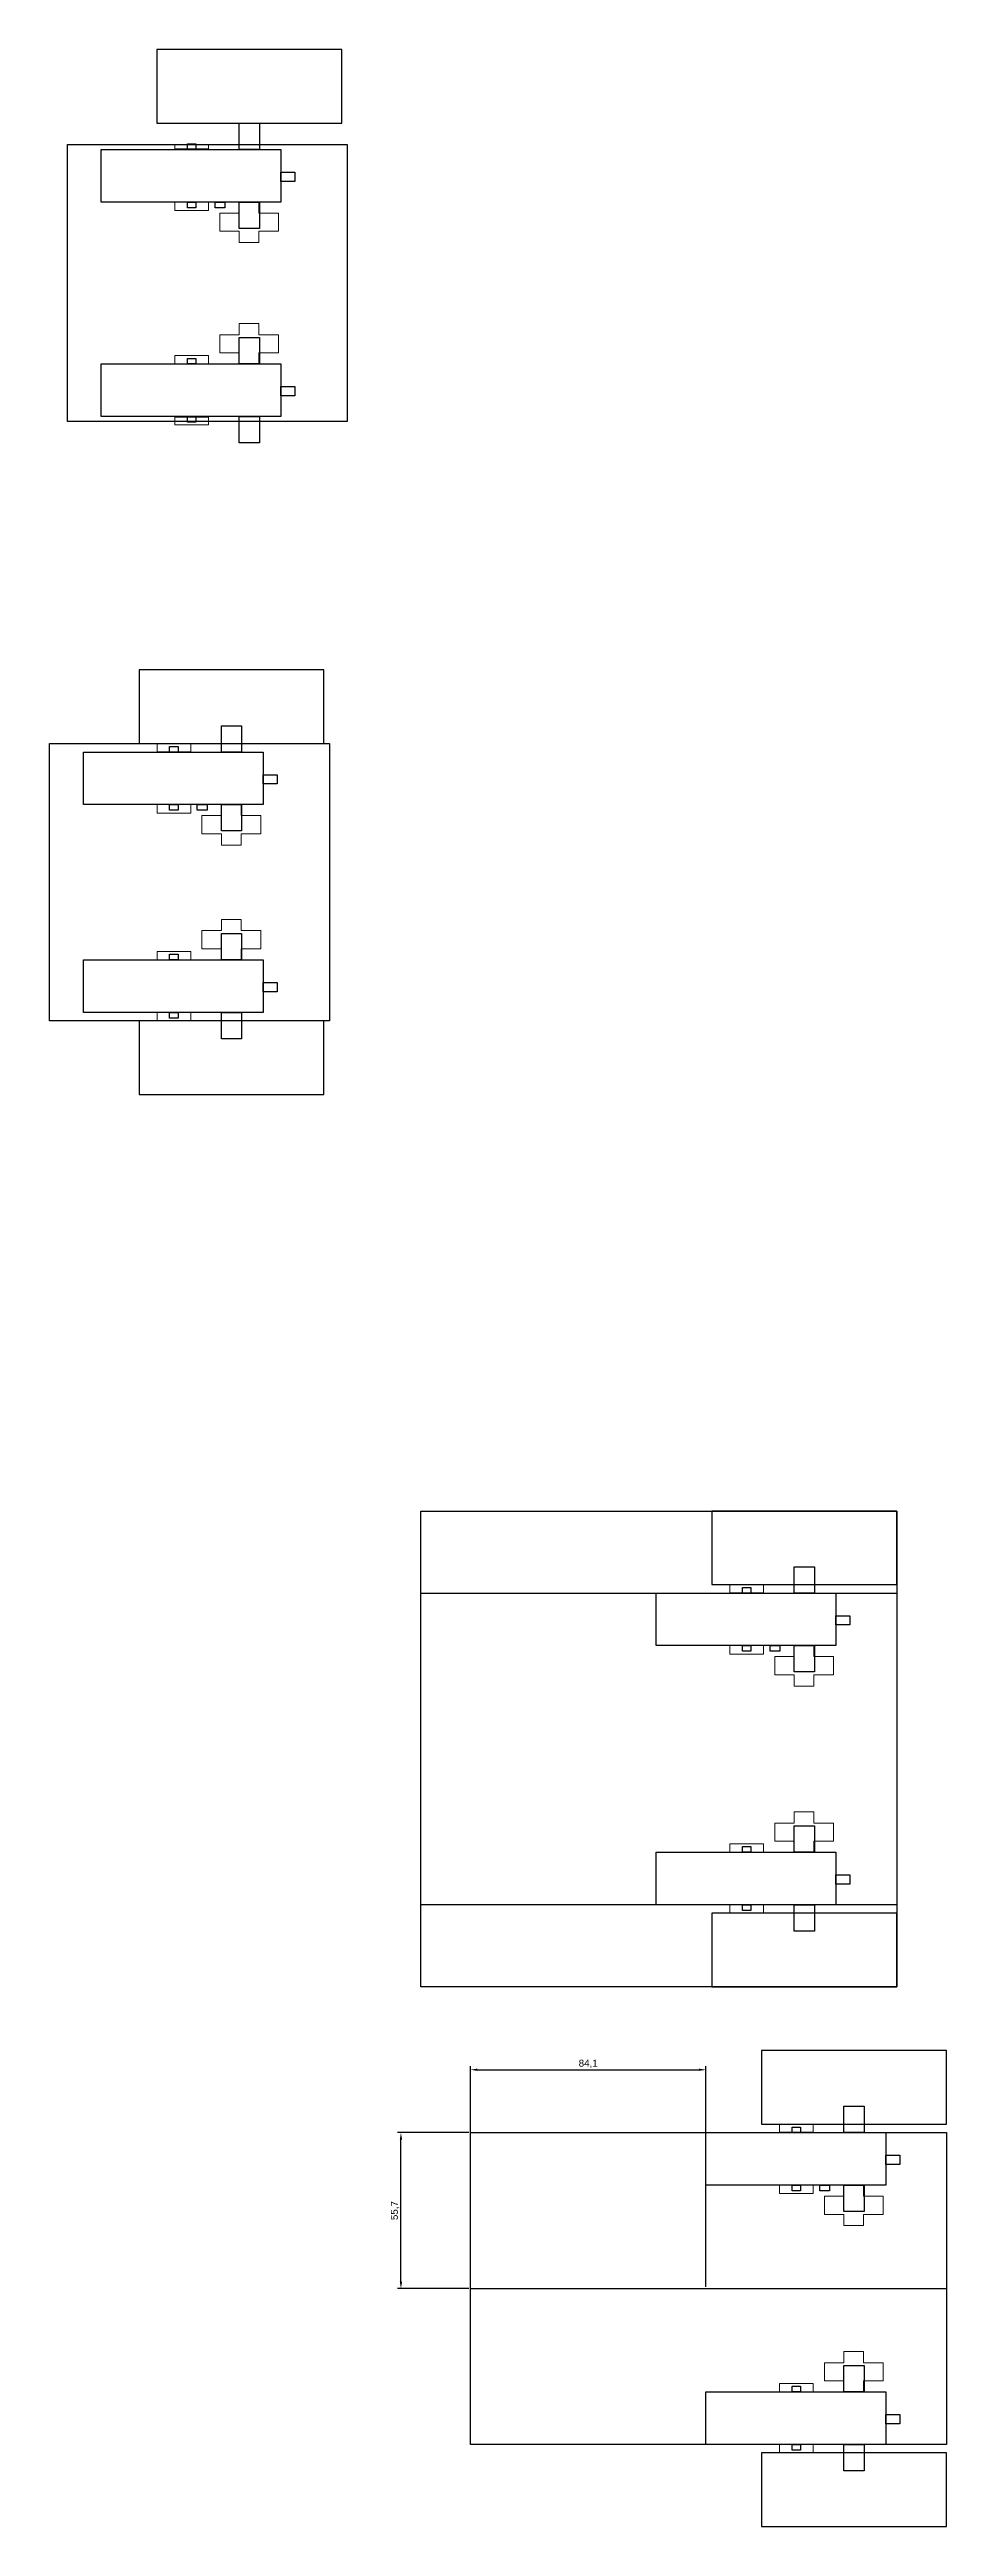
# Model space of a CAD drawing. Header units: millimetres. Extents: x 1473 to 3135, y 157 to 1758.
# Drawn here: x 2554 to 2874, y 478 to 1363 of the extents above; entities that cross this region are included whole.
import ezdxf

# ---------------------------------------------------------------- set-up
doc = ezdxf.new("R2010")
doc.units = ezdxf.units.MM
doc.layers.add('Layer 1', color=7, linetype='Continuous')
doc.styles.get("Standard").update_dxf_attribs({"font": 'arial.ttf'})
doc.dimstyles.new('ISO-25', dxfattribs={"dimtxt": 2.5, "dimasz": 2.5, "dimexe": 1.25, "dimexo": 0.625, "dimtad": 1, "dimtxsty": 'Standard', "dimcen": 2.5, "dimadec": 0, "dimazin": 0, "dimtfac": 1, "dimtmove": 0, "dimatfit": 3, "dimfxl": 1, "dimarcsym": 0})

msp = doc.modelspace()

# ---------------------------------------------------------------- blocks, each defined once
blk = doc.blocks.new('*D16')
at = {"color": 0, "lineweight": -2, "transparency": 16777216}
for p, q in [((2703.87, 618.66), (2678.41, 618.66)), ((2679.66, 565.46), (2679.66, 616.16)), ((2703.87, 562.96), (2678.41, 562.96))]:
    blk.add_line(p, q, dxfattribs=at)
at = {"color": 0, "transparency": 16777216}
for points in [[(2679.24, 616.16), (2680.08, 616.16), (2679.66, 618.66)], [(2679.24, 565.46), (2680.08, 565.46), (2679.66, 562.96)]]:
    blk.add_solid(points, dxfattribs=at)
at = {"layer": 'Defpoints', "color": 0, "transparency": 16777216}
for p in [(2679.66, 618.66), (2704.49, 618.66), (2704.49, 562.96)]:
    blk.add_point(p, dxfattribs=at)
at = {"color": 0, "transparency": 16777216, "insert": (2677.54, 590.81), "char_height": 2.5, "attachment_point": 5, "rotation": 90}
blk.add_mtext('55,7', dxfattribs=at)
blk = doc.blocks.new('*D17')
at = {"color": 0, "lineweight": -2, "transparency": 16777216}
for p, q in [((2704.49, 563.59), (2704.49, 642.36)), ((2706.99, 641.11), (2786.09, 641.11)), ((2788.59, 563.59), (2788.59, 642.36))]:
    blk.add_line(p, q, dxfattribs=at)
at = {"color": 0, "transparency": 16777216}
for points in [[(2706.99, 641.53), (2706.99, 640.7), (2704.49, 641.11)], [(2786.09, 641.53), (2786.09, 640.7), (2788.59, 641.11)]]:
    blk.add_solid(points, dxfattribs=at)
at = {"layer": 'Defpoints', "color": 0, "transparency": 16777216}
for p in [(2788.59, 641.11), (2704.49, 562.96), (2788.59, 562.96)]:
    blk.add_point(p, dxfattribs=at)
at = {"color": 0, "transparency": 16777216, "insert": (2746.54, 643.24), "char_height": 2.5, "attachment_point": 5}
blk.add_mtext('84,1', dxfattribs=at)

# ---------------------------------------------------------------- dimensions: what is measured, and where the dimension line sits
dim = msp.add_linear_dim(base=(2788.593, 641.113), p1=(2704.493, 562.963), p2=(2788.593, 562.963), dimstyle='ISO-25')
dim.commit()
dim.dimension.update_dxf_attribs({"geometry": '*D17', "text_midpoint": (2746.543, 643.241)})
dim = msp.add_linear_dim(base=(2679.659, 618.664), p1=(2704.493, 562.963), p2=(2704.493, 618.664), angle=90, dimstyle='ISO-25')
dim.commit()
dim.dimension.update_dxf_attribs({"geometry": '*D16', "text_midpoint": (2677.536, 590.813)})

# ---------------------------------------------------------------- linework, layer by layer
for p, q in [((2610.906, 1327.113), (2598.911, 1327.113)), ((2604.548, 1111.862), (2592.554, 1111.862)), ((2809.126, 811.416), (2797.132, 811.416)), ((2826.891, 618.664), (2814.896, 618.664)), ((2704.493, 562.963), (2874.493, 562.963))]:
    msp.add_line(p, q)
for points in [[(2592.508, 1362.813), (2592.508, 1336.513), (2658.508, 1336.513), (2658.508, 1362.813), (2592.508, 1362.813)], [(2625.508, 1327.113), (2621.908, 1327.113), (2621.908, 1336.513), (2629.108, 1336.513), (2629.108, 1327.113), (2621.908, 1327.113)], [(2660.508, 1328.915), (2660.508, 1328.915), (2660.508, 1229.891), (2560.508, 1229.891), (2560.508, 1328.915), (2660.508, 1328.915)], [(2604.908, 1327.113), (2603.408, 1327.113), (2603.408, 1329.113), (2606.408, 1329.113), (2606.408, 1327.113), (2603.408, 1327.113)], [(2636.808, 1327.113), (2636.808, 1308.313), (2572.608, 1308.313), (2572.608, 1327.113), (2636.808, 1327.113)], [(2641.808, 1317.713), (2641.808, 1315.727), (2636.808, 1315.727), (2636.808, 1319.017), (2641.808, 1319.017), (2641.808, 1317.713)], [(2604.908, 1306.313), (2603.408, 1306.313), (2603.408, 1308.313), (2606.408, 1308.313), (2606.408, 1306.313), (2603.408, 1306.313)], [(2613.258, 1306.313), (2613.258, 1308.313), (2616.758, 1308.313), (2616.758, 1306.313), (2613.258, 1306.313)], [(2625.508, 1298.913), (2621.908, 1298.913), (2621.908, 1308.313), (2629.108, 1308.313), (2629.108, 1298.913), (2621.908, 1298.913)], [(2625.508, 1250.493), (2621.908, 1250.493), (2621.908, 1259.893), (2629.108, 1259.893), (2629.108, 1250.493), (2621.908, 1250.493)], [(2636.808, 1250.493), (2636.808, 1231.693), (2572.608, 1231.693), (2572.608, 1250.493), (2636.808, 1250.493)], [(2604.908, 1250.493), (2603.408, 1250.493), (2603.408, 1252.493), (2606.408, 1252.493), (2606.408, 1250.493), (2603.408, 1250.493)], [(2641.808, 1241.093), (2641.808, 1239.106), (2636.808, 1239.106), (2636.808, 1242.397), (2641.808, 1242.397), (2641.808, 1241.093)], [(2604.908, 1229.693), (2603.408, 1229.693), (2603.408, 1231.693), (2606.408, 1231.693), (2606.408, 1229.693), (2603.408, 1229.693)], [(2625.508, 1222.293), (2621.908, 1222.293), (2621.908, 1231.693), (2629.108, 1231.693), (2629.108, 1222.293), (2621.908, 1222.293)], [(2586.151, 1141.161), (2586.151, 1114.861), (2652.151, 1114.861), (2652.151, 1141.161), (2586.151, 1141.161)], [(2619.151, 1111.862), (2615.551, 1111.862), (2615.551, 1121.262), (2622.751, 1121.262), (2622.751, 1111.862), (2615.551, 1111.862)], [(2592.554, 1015.836), (2554.151, 1015.836), (2554.151, 1114.861), (2592.554, 1114.861)], [(2630.451, 1111.862), (2630.451, 1093.062), (2566.251, 1093.062), (2566.251, 1111.862), (2630.451, 1111.862)], [(2598.551, 1111.862), (2597.051, 1111.862), (2597.051, 1113.862), (2600.051, 1113.862), (2600.051, 1111.862), (2597.051, 1111.862)], [(2654.151, 1114.861), (2654.151, 1114.861), (2654.151, 1015.836), (2604.583, 1015.836)], [(2604.583, 1114.861), (2654.151, 1114.861)], [(2635.451, 1102.462), (2635.451, 1100.476), (2630.451, 1100.476), (2630.451, 1103.767), (2635.451, 1103.767), (2635.451, 1102.462)], [(2598.551, 1091.062), (2597.051, 1091.062), (2597.051, 1093.062), (2600.051, 1093.062), (2600.051, 1091.062), (2597.051, 1091.062)], [(2606.901, 1091.062), (2606.901, 1093.062), (2610.401, 1093.062), (2610.401, 1091.062), (2606.901, 1091.062)], [(2619.151, 1083.662), (2615.551, 1083.662), (2615.551, 1093.062), (2622.751, 1093.062), (2622.751, 1083.662), (2615.551, 1083.662)], [(2619.151, 1037.635), (2615.551, 1037.635), (2615.551, 1047.035), (2622.751, 1047.035), (2622.751, 1037.635), (2615.551, 1037.635)], [(2630.451, 1037.635), (2630.451, 1018.835), (2566.251, 1018.835), (2566.251, 1037.635), (2630.451, 1037.635)], [(2598.551, 1037.635), (2597.051, 1037.635), (2597.051, 1039.635), (2600.051, 1039.635), (2600.051, 1037.635), (2597.051, 1037.635)], [(2635.451, 1028.235), (2635.451, 1026.248), (2630.451, 1026.248), (2630.451, 1029.539), (2635.451, 1029.539), (2635.451, 1028.235)], [(2598.551, 1016.835), (2597.051, 1016.835), (2597.051, 1018.835), (2600.051, 1018.835), (2600.051, 1016.835), (2597.051, 1016.835)], [(2619.151, 1009.435), (2615.551, 1009.435), (2615.551, 1018.835), (2622.751, 1018.835), (2622.751, 1009.435), (2615.551, 1009.435)], [(2586.151, 1015.836), (2586.151, 989.536), (2652.151, 989.536), (2652.151, 1015.836), (2586.151, 1015.836)], [(2686.728, 840.715), (2856.728, 840.715), (2856.728, 670.715), (2686.728, 670.715), (2686.728, 840.715)], [(2790.728, 840.715), (2790.728, 814.415), (2856.728, 814.415), (2856.728, 840.715), (2790.728, 840.715)], [(2823.728, 811.416), (2820.128, 811.416), (2820.128, 820.816), (2827.328, 820.816), (2827.328, 811.416), (2820.128, 811.416)], [(2856.728, 700.014), (2686.728, 700.014), (2686.728, 811.416), (2856.728, 811.416), (2856.728, 700.014)], [(2835.028, 811.416), (2835.028, 792.616), (2770.828, 792.616), (2770.828, 811.416), (2835.028, 811.416)], [(2803.128, 811.416), (2801.628, 811.416), (2801.628, 813.416), (2804.628, 813.416), (2804.628, 811.416), (2801.628, 811.416)], [(2840.028, 802.016), (2840.028, 800.03), (2835.028, 800.03), (2835.028, 803.321), (2840.028, 803.321), (2840.028, 802.016)], [(2803.128, 790.616), (2801.628, 790.616), (2801.628, 792.616), (2804.628, 792.616), (2804.628, 790.616), (2801.628, 790.616)], [(2811.478, 790.616), (2811.478, 792.616), (2814.978, 792.616), (2814.978, 790.616), (2811.478, 790.616)], [(2823.728, 783.216), (2820.128, 783.216), (2820.128, 792.616), (2827.328, 792.616), (2827.328, 783.216), (2820.128, 783.216)], [(2823.728, 718.814), (2820.128, 718.814), (2820.128, 728.214), (2827.328, 728.214), (2827.328, 718.814), (2820.128, 718.814)], [(2835.028, 718.814), (2835.028, 700.014), (2770.828, 700.014), (2770.828, 718.814), (2835.028, 718.814)], [(2803.128, 718.814), (2801.628, 718.814), (2801.628, 720.814), (2804.628, 720.814), (2804.628, 718.814), (2801.628, 718.814)], [(2840.028, 709.414), (2840.028, 707.427), (2835.028, 707.427), (2835.028, 710.718), (2840.028, 710.718), (2840.028, 709.414)], [(2803.128, 698.014), (2801.628, 698.014), (2801.628, 700.014), (2804.628, 700.014), (2804.628, 698.014), (2801.628, 698.014)], [(2823.728, 690.614), (2820.128, 690.614), (2820.128, 700.014), (2827.328, 700.014), (2827.328, 690.614), (2820.128, 690.614)], [(2790.728, 697.015), (2790.728, 670.715), (2856.728, 670.715), (2856.728, 697.015), (2790.728, 697.015)], [(2808.493, 647.963), (2808.493, 621.663), (2874.493, 621.663), (2874.493, 647.963), (2808.493, 647.963)], [(2820.893, 618.664), (2819.393, 618.664), (2819.393, 620.664), (2822.393, 620.664), (2822.393, 618.664), (2819.393, 618.664)], [(2841.493, 618.664), (2837.893, 618.664), (2837.893, 628.064), (2845.093, 628.064), (2845.093, 618.664), (2837.893, 618.664)], [(2874.493, 507.261), (2704.493, 507.261), (2704.493, 618.664), (2874.493, 618.664), (2874.493, 507.261)], [(2852.793, 618.664), (2852.793, 599.864), (2788.593, 599.864), (2788.593, 618.664), (2852.793, 618.664)], [(2857.793, 609.264), (2857.793, 607.278), (2852.793, 607.278), (2852.793, 610.568), (2857.793, 610.568), (2857.793, 609.264)], [(2820.893, 597.864), (2819.393, 597.864), (2819.393, 599.864), (2822.393, 599.864), (2822.393, 597.864), (2819.393, 597.864)], [(2829.243, 597.864), (2829.243, 599.864), (2832.743, 599.864), (2832.743, 597.864), (2829.243, 597.864)], [(2841.493, 590.464), (2837.893, 590.464), (2837.893, 599.864), (2845.093, 599.864), (2845.093, 590.464), (2837.893, 590.464)], [(2841.493, 526.061), (2837.893, 526.061), (2837.893, 535.461), (2845.093, 535.461), (2845.093, 526.061), (2837.893, 526.061)], [(2852.793, 526.061), (2852.793, 507.261), (2788.593, 507.261), (2788.593, 526.061), (2852.793, 526.061)], [(2820.893, 526.061), (2819.393, 526.061), (2819.393, 528.061), (2822.393, 528.061), (2822.393, 526.061), (2819.393, 526.061)], [(2857.793, 516.661), (2857.793, 514.675), (2852.793, 514.675), (2852.793, 517.965), (2857.793, 517.965), (2857.793, 516.661)], [(2820.893, 505.261), (2819.393, 505.261), (2819.393, 507.261), (2822.393, 507.261), (2822.393, 505.261), (2819.393, 505.261)], [(2841.493, 497.861), (2837.893, 497.861), (2837.893, 507.261), (2845.093, 507.261), (2845.093, 497.861), (2837.893, 497.861)], [(2808.493, 504.263), (2808.493, 477.963), (2874.493, 477.963), (2874.493, 504.263), (2808.493, 504.263)]]:
    msp.add_lwpolyline(points)
at = {"layer": 'Layer 1', "lineweight": 0}
for points in [[(2660.508, 1328.915), (2610.941, 1328.915), (2610.941, 1327.292), (2598.911, 1327.292), (2598.911, 1328.915), (2560.508, 1328.915)], [(2610.941, 1305.314), (2598.911, 1305.314), (2598.911, 1308.313), (2610.941, 1308.313), (2610.941, 1305.314)], [(2635.918, 1297.906), (2628.933, 1297.906), (2628.933, 1293.884), (2621.912, 1293.884), (2621.912, 1297.906), (2614.927, 1297.906), (2614.927, 1304.397), (2621.912, 1304.397), (2621.912, 1308.384), (2628.933, 1308.384), (2628.933, 1304.397), (2635.918, 1304.397), (2635.918, 1297.906)], [(2635.918, 1254.409), (2628.933, 1254.409), (2628.933, 1250.387), (2621.912, 1250.387), (2621.912, 1254.409), (2614.927, 1254.409), (2614.927, 1260.9), (2621.912, 1260.9), (2621.912, 1264.886), (2628.933, 1264.886), (2628.933, 1260.9), (2635.918, 1260.9), (2635.918, 1254.409)], [(2610.941, 1250.493), (2598.911, 1250.493), (2598.911, 1253.491), (2610.941, 1253.491), (2610.941, 1250.493)], [(2560.508, 1229.891), (2598.911, 1229.891), (2598.911, 1231.513), (2610.941, 1231.513), (2610.941, 1229.891), (2660.508, 1229.891)], [(2610.941, 1228.694), (2598.911, 1228.694), (2598.911, 1231.693), (2610.941, 1231.693), (2610.941, 1228.694)], [(2592.554, 1113.238), (2592.554, 1114.861), (2554.151, 1114.861)], [(2604.583, 1111.862), (2592.554, 1111.862), (2592.554, 1114.861)], [(2604.583, 1114.861), (2604.583, 1111.862)], [(2654.151, 1114.861), (2615.551, 1114.861)], [(2604.583, 1090.064), (2592.554, 1090.064), (2592.554, 1093.062), (2604.583, 1093.062), (2604.583, 1090.064)], [(2629.56, 1082.655), (2622.575, 1082.655), (2622.575, 1078.634), (2615.555, 1078.634), (2615.555, 1082.655), (2608.57, 1082.655), (2608.57, 1089.146), (2615.555, 1089.146), (2615.555, 1093.133), (2622.575, 1093.133), (2622.575, 1089.146), (2629.56, 1089.146), (2629.56, 1082.655)], [(2629.56, 1041.551), (2622.575, 1041.551), (2622.575, 1037.529), (2615.555, 1037.529), (2615.555, 1041.551), (2608.57, 1041.551), (2608.57, 1048.042), (2615.555, 1048.042), (2615.555, 1052.028), (2622.575, 1052.028), (2622.575, 1048.042), (2629.56, 1048.042), (2629.56, 1041.551)], [(2604.583, 1037.635), (2592.554, 1037.635), (2592.554, 1040.633), (2604.583, 1040.633), (2604.583, 1037.635)], [(2592.554, 1015.836), (2592.554, 1018.835), (2604.583, 1018.835), (2604.583, 1015.836)], [(2604.583, 1017.459), (2604.583, 1015.836), (2654.151, 1015.836)], [(2809.161, 811.416), (2797.132, 811.416), (2797.132, 814.415)], [(2809.161, 814.415), (2809.161, 811.416)], [(2809.161, 789.618), (2797.132, 789.618), (2797.132, 792.616), (2809.161, 792.616), (2809.161, 789.618)], [(2834.138, 782.21), (2827.153, 782.21), (2827.153, 778.188), (2820.133, 778.188), (2820.133, 782.21), (2813.148, 782.21), (2813.148, 788.701), (2820.133, 788.701), (2820.133, 792.687), (2827.153, 792.687), (2827.153, 788.701), (2834.138, 788.701), (2834.138, 782.21)], [(2834.138, 722.73), (2827.153, 722.73), (2827.153, 718.708), (2820.133, 718.708), (2820.133, 722.73), (2813.148, 722.73), (2813.148, 729.221), (2820.133, 729.221), (2820.133, 733.207), (2827.153, 733.207), (2827.153, 729.221), (2834.138, 729.221), (2834.138, 722.73)], [(2809.161, 718.814), (2797.132, 718.814), (2797.132, 721.812), (2809.161, 721.812), (2809.161, 718.814)], [(2797.132, 697.015), (2797.132, 700.014), (2809.161, 700.014), (2809.161, 697.015)], [(2826.926, 618.664), (2814.896, 618.664), (2814.896, 621.663)], [(2826.926, 621.663), (2826.926, 618.664)], [(2826.926, 596.865), (2814.896, 596.865), (2814.896, 599.864), (2826.926, 599.864), (2826.926, 596.865)], [(2851.903, 589.457), (2844.918, 589.457), (2844.918, 585.435), (2837.897, 585.435), (2837.897, 589.457), (2830.912, 589.457), (2830.912, 595.948), (2837.897, 595.948), (2837.897, 599.934), (2844.918, 599.934), (2844.918, 595.948), (2851.903, 595.948), (2851.903, 589.457)], [(2851.903, 529.977), (2844.918, 529.977), (2844.918, 525.955), (2837.897, 525.955), (2837.897, 529.977), (2830.912, 529.977), (2830.912, 536.468), (2837.897, 536.468), (2837.897, 540.454), (2844.918, 540.454), (2844.918, 536.468), (2851.903, 536.468), (2851.903, 529.977)], [(2826.926, 526.061), (2814.896, 526.061), (2814.896, 529.06), (2826.926, 529.06), (2826.926, 526.061)], [(2814.896, 504.263), (2814.896, 507.261), (2826.926, 507.261), (2826.926, 504.263)]]:
    msp.add_lwpolyline(points, dxfattribs=at)

msp.set_redraw_order([(e.dxf.handle, doc.entitydb.next_handle()) for e in msp.query("TEXT MTEXT ATTDEF DIMENSION ARC_DIMENSION")])  # texts and dimensions are drawn at this point

doc.saveas('drawing.dxf')
